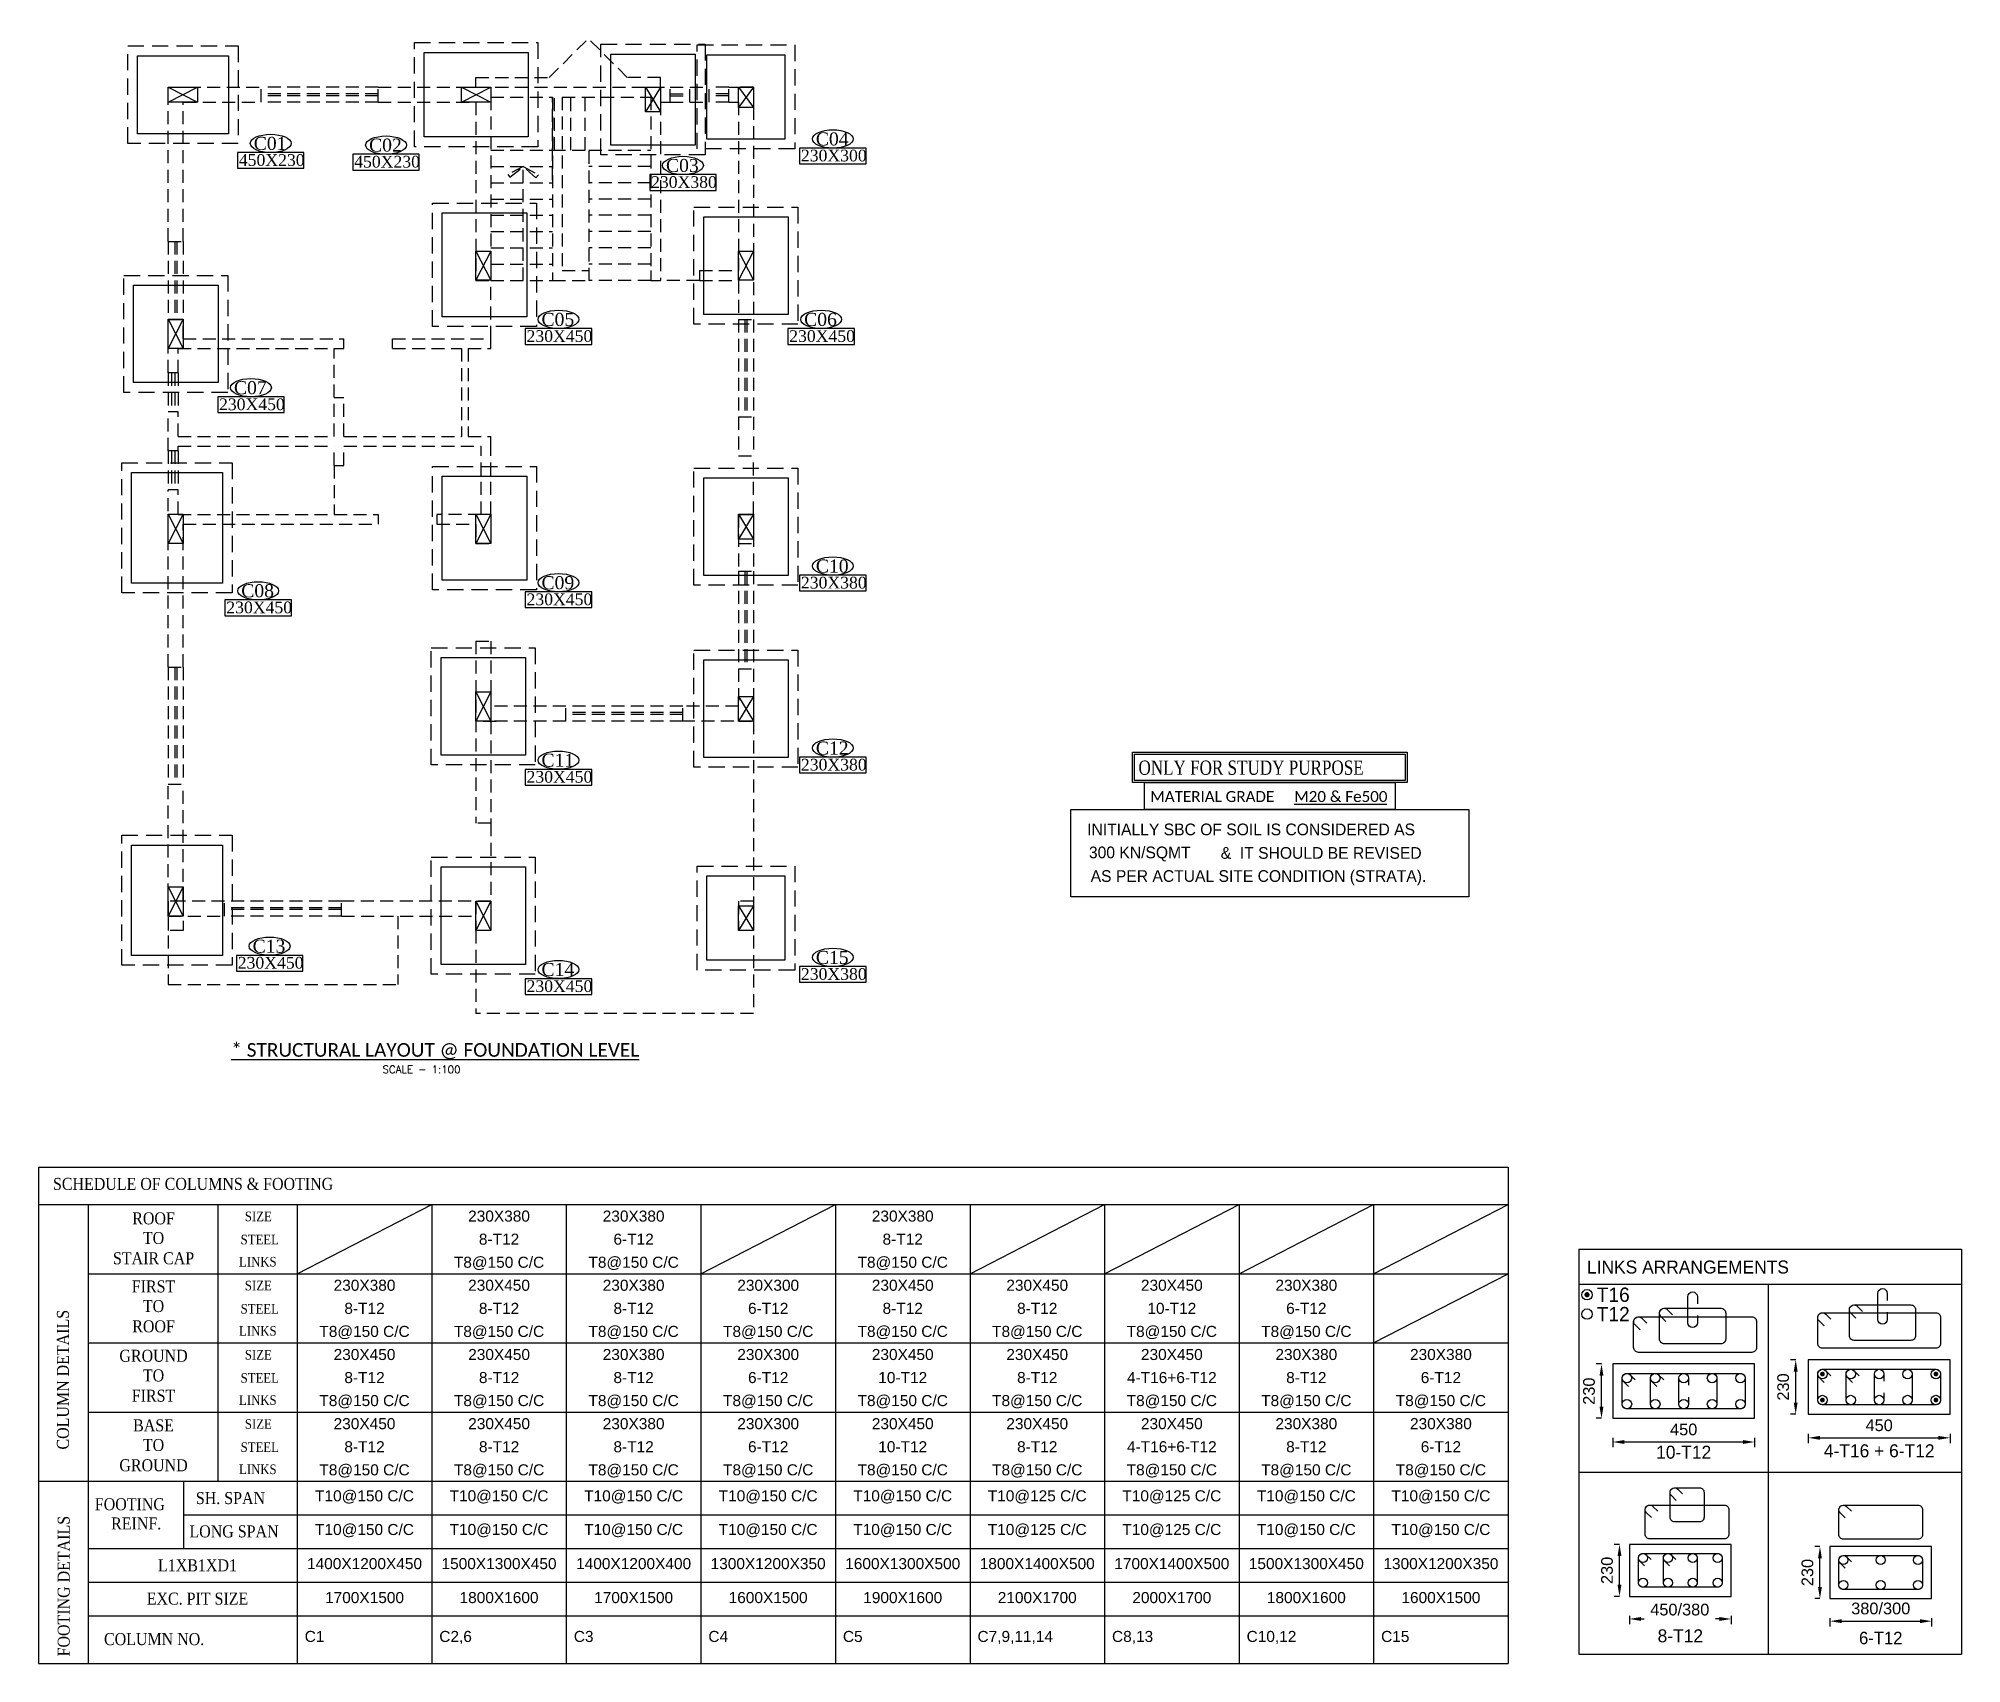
# Model space of a CAD drawing. Extents: x 2161.8 to 2191.4, y 1313 to 1338.
import ezdxf
from ezdxf.enums import TextEntityAlignment as Align

# ---------------------------------------------------------------- set-up
doc = ezdxf.new("R2010")
doc.units = 0
doc.linetypes.add('DASHED2', pattern=[0.375, 0.25, -0.125])
doc.linetypes.add('HIDDEN', pattern=[0.375, 0.25, -0.125])
doc.layers.get('DEFPOINTS').update_dxf_attribs({"linetype": 'CONTINUOUS'})
for name, color, linetype in [('ARCH__BM_', 253, 'HIDDEN'), ('BAHUBALI_TITLE__BM_', 4, 'CONTINUOUS'), ('BORDER', 40, 'CONTINUOUS'), ('BORDER__BM_', 40, 'CONTINUOUS'), ('COLUMN__BM_', 50, 'CONTINUOUS'), ('COLUMN_SIZE_TEXT__BM_', 7, 'CONTINUOUS'), ('COLUMN_SIZE_TEXT_BOX__BM_', 253, 'CONTINUOUS'), ('COLUMN_TEXT__BM_', 7, 'CONTINUOUS'), ('COLUMN_TEXT_BOX__BM_', 253, 'CONTINUOUS'), ('DIMENSIONS__BM_', 251, 'CONTINUOUS'), ('FOOTING__BM_', 3, 'CONTINUOUS'), ('LINKS-STIRRUPS-DISTR__BM_', 253, 'CONTINUOUS'), ('MAIN_STEEL__BM_', 142, 'CONTINUOUS'), ('PCC__BM_', 251, 'CONTINUOUS'), ('SCHEDULE_TEXT__BM_', 7, 'CONTINUOUS'), ('SECTION_BORDER__BM_', 8, 'CONTINUOUS'), ('SLAB_TEXT__BM_', 7, 'CONTINUOUS'), ('TEXT1__BM_', 1, 'CONTINUOUS'), ('TEXT__BM_', 7, 'CONTINUOUS'), ('TEXT_SCH', 7, 'CONTINUOUS'), ('TITLE_TEXT__BM_', 7, 'CONTINUOUS')]:
    doc.layers.add(name, color=color, linetype=linetype)
doc.styles.add('AA', font='arial.ttf')
doc.styles.add('AR', font='arial.ttf')
doc.styles.add('BAHUBALI', font='CALIST.TTF', dxfattribs={"height": 0.22})
doc.styles.add('CALIBRI', font='calibri.ttf')
doc.styles.add('GA', font='GARA.TTF')
doc.styles.add('NAME', font='times.ttf')
doc.styles.add('RRR', font='romans.shx', dxfattribs={"height": 0.18})
doc.dimstyles.new('_BM__FOR_MM', dxfattribs={"dimtxt": 0.18, "dimasz": 0.18, "dimexe": 0.08, "dimexo": 0.3, "dimgap": 0.1, "dimtad": 1, "dimdec": 0, "dimlfac": 1000, "dimzin": 0, "dimtxsty": 'AR', "dimcen": 0.09, "dimclrd": 256, "dimclre": 256, "dimclrt": 4, "dimazin": 3, "dimtfac": 1, "dimtdec": 0, "dimtmove": 0, "dimatfit": 3, "dimtolj": 1, "dimtzin": 0})

msp = doc.modelspace()

# ---------------------------------------------------------------- texts
at = {"layer": 'COLUMN_SIZE_TEXT__BM_', "style": 'NAME'}
for s, p in [('450X230', (2164.875, 1336.03, 0)), ('450X230', (2166.649, 1336.004, 0)), ('230X300', (2173.52, 1336.099, 0)), ('230X380', (2171.215, 1335.691, 0)), ('230X450', (2169.3, 1333.322, 0)), ('230X450', (2173.34, 1333.322, 0)), ('230X450', (2164.57, 1332.272, 0)), ('230X380', (2173.52, 1329.529, 0)), ('230X450', (2164.682, 1329.148, 0)), ('230X450', (2169.3, 1329.272, 0)), ('230X380', (2173.52, 1326.729, 0)), ('230X450', (2169.3, 1326.542, 0)), ('230X450', (2164.858, 1323.682, 0)), ('230X380', (2173.52, 1323.509, 0)), ('230X450', (2169.3, 1323.322, 0))]:
    msp.add_text(s, height=0.18, dxfattribs=at).set_placement(p)
at = {"layer": 'COLUMN_TEXT__BM_', "style": 'NAME'}
for s, p in [('C01', (2165.104, 1336.276, 0)), ('C02', (2166.878, 1336.249, 0)), ('C04', (2173.75, 1336.344, 0)), ('C03', (2171.445, 1335.936, 0)), ('C05', (2169.53, 1333.568, 0)), ('C06', (2173.57, 1333.568, 0)), ('C07', (2164.8, 1332.518, 0)), ('C10', (2173.75, 1329.774, 0)), ('C08', (2164.912, 1329.394, 0)), ('C09', (2169.53, 1329.518, 0)), ('C11', (2169.53, 1326.788, 0)), ('C12', (2173.75, 1326.974, 0)), ('C13', (2165.087, 1323.927, 0)), ('C15', (2173.75, 1323.754, 0)), ('C14', (2169.53, 1323.568, 0))]:
    msp.add_text(s, height=0.2, dxfattribs=at).set_placement(p)
at = {"layer": 'TEXT1__BM_', "style": 'GA', "width": 0.9}
msp.add_text('ONLY FOR STUDY PURPOSE', height=0.21952, dxfattribs=at).set_placement((2178.712, 1326.663))
at = {"layer": 'TEXT__BM_', "style": 'BAHUBALI'}
for s, p in [('INITIALLY SBC OF SOIL IS CONSIDERED AS ', (2177.923, 1325.733)), (' &  IT SHOULD BE REVISED ', (2179.911, 1325.371)), (' AS PER ACTUAL SITE CONDITION (STRATA).', (2177.91, 1325.016))]:
    msp.add_text(s, height=0.18, dxfattribs=at).set_placement(p)
at = {"layer": 'TEXT__BM_', "color": 1, "style": 'BAHUBALI'}
msp.add_text('300 KN/SQMT', height=0.18, dxfattribs=at).set_placement((2177.95, 1325.379))
at = {"layer": 'TEXT_SCH', "ltscale": 0.5, "style": 'GA'}
for s, height, p in [('SCHEDULE OF COLUMNS & FOOTING', 0.18478, (2162.016, 1320.278)), ('FOOTING', 0.1848, (2162.66, 1315.351)), ('SH. SPAN', 0.1848, (2164.214, 1315.445)), ('REINF.', 0.1848, (2162.911, 1315.055)), ('LONG SPAN', 0.1848, (2164.115, 1314.933)), ('COLUMN NO.', 0.1848, (2162.801, 1313.276))]:
    msp.add_text(s, height=height, dxfattribs=at).set_placement(p)
for s, p in [('ROOF', (2163.563, 1319.748)), ('TO', (2163.563, 1319.446)), ('STAIR CAP', (2163.563, 1319.134)), ('FIRST', (2163.563, 1318.701)), ('TO', (2163.563, 1318.399)), ('ROOF', (2163.563, 1318.087)), ('GROUND', (2163.563, 1317.634)), ('TO', (2163.563, 1317.332)), ('FIRST', (2163.563, 1317.02)), ('BASE', (2163.563, 1316.564)), ('TO', (2163.563, 1316.262)), ('GROUND', (2163.563, 1315.95))]:
    msp.add_text(s, height=0.1848, dxfattribs=at).set_placement(p, align=Align.CENTER)
for s, height, p in [('SIZE', 0.1478, (2165.175, 1319.752)), ('STEEL', 0.1478, (2165.197, 1319.396)), ('LINKS', 0.1478, (2165.167, 1319.055)), ('SIZE', 0.1478, (2165.175, 1318.688)), ('STEEL', 0.1478, (2165.197, 1318.331)), ('LINKS', 0.1478, (2165.167, 1317.991)), ('SIZE', 0.1478, (2165.175, 1317.624)), ('STEEL', 0.1478, (2165.197, 1317.267)), ('LINKS', 0.1478, (2165.167, 1316.927)), ('SIZE', 0.1478, (2165.175, 1316.559)), ('STEEL', 0.1478, (2165.197, 1316.203)), ('LINKS', 0.1478, (2165.167, 1315.862)), ('L1XB1XD1', 0.1848, (2164.239, 1314.355)), ('EXC. PIT SIZE', 0.18478, (2164.239, 1313.843))]:
    msp.add_text(s, height=height, dxfattribs=at).set_placement(p, align=Align.BOTTOM_CENTER)
at = {"layer": 'TEXT_SCH', "style": 'AA'}
for s, p in [('230X380', (2168.877, 1319.875)), ('230X380', (2170.947, 1319.875)), ('230X380', (2175.086, 1319.875)), ('8-T12', (2168.877, 1319.52)), ('6-T12', (2170.947, 1319.52)), ('8-T12', (2175.086, 1319.52)), ('T8@150 C/C', (2168.877, 1319.165)), ('T8@150 C/C', (2170.947, 1319.165)), ('T8@150 C/C', (2175.086, 1319.165)), ('230X380', (2166.808, 1318.811)), ('230X450', (2168.877, 1318.811)), ('230X380', (2170.947, 1318.811)), ('230X300', (2173.017, 1318.811)), ('230X450', (2175.086, 1318.811)), ('230X450', (2177.155, 1318.811)), ('230X450', (2179.225, 1318.811)), ('230X380', (2181.294, 1318.811)), ('8-T12', (2166.808, 1318.456)), ('8-T12', (2168.877, 1318.456)), ('8-T12', (2170.947, 1318.456)), ('6-T12', (2173.017, 1318.456)), ('8-T12', (2175.086, 1318.456)), ('8-T12', (2177.155, 1318.456)), ('10-T12', (2179.225, 1318.456)), ('6-T12', (2181.294, 1318.456)), ('T8@150 C/C', (2166.808, 1318.101)), ('T8@150 C/C', (2168.877, 1318.101)), ('T8@150 C/C', (2170.947, 1318.101)), ('T8@150 C/C', (2173.017, 1318.101)), ('T8@150 C/C', (2175.086, 1318.101)), ('T8@150 C/C', (2177.155, 1318.101)), ('T8@150 C/C', (2179.225, 1318.101)), ('T8@150 C/C', (2181.294, 1318.101)), ('230X450', (2166.808, 1317.746)), ('230X450', (2168.878, 1317.746)), ('230X380', (2170.947, 1317.746)), ('230X300', (2173.017, 1317.746)), ('230X450', (2175.086, 1317.746)), ('230X450', (2177.155, 1317.746)), ('230X450', (2179.225, 1317.746)), ('230X380', (2181.294, 1317.746)), ('230X380', (2183.364, 1317.746)), ('8-T12', (2166.808, 1317.391)), ('8-T12', (2168.878, 1317.391)), ('8-T12', (2170.947, 1317.391)), ('6-T12', (2173.017, 1317.391)), ('10-T12', (2175.086, 1317.391)), ('8-T12', (2177.155, 1317.391)), ('4-T16+6-T12', (2179.225, 1317.391)), ('8-T12', (2181.294, 1317.391)), ('6-T12', (2183.364, 1317.391)), ('T8@150 C/C', (2166.808, 1317.037)), ('T8@150 C/C', (2168.878, 1317.037)), ('T8@150 C/C', (2170.947, 1317.037)), ('T8@150 C/C', (2173.017, 1317.037)), ('T8@150 C/C', (2175.086, 1317.037)), ('T8@150 C/C', (2177.155, 1317.037)), ('T8@150 C/C', (2179.225, 1317.037)), ('T8@150 C/C', (2181.294, 1317.037)), ('T8@150 C/C', (2183.364, 1317.037)), ('230X450', (2166.808, 1316.682)), ('230X450', (2168.878, 1316.682)), ('230X380', (2170.947, 1316.682)), ('230X300', (2173.017, 1316.682)), ('230X450', (2175.086, 1316.682)), ('230X450', (2177.155, 1316.682)), ('230X450', (2179.225, 1316.682)), ('230X380', (2181.294, 1316.682)), ('230X380', (2183.364, 1316.682)), ('8-T12', (2166.808, 1316.327)), ('8-T12', (2168.878, 1316.327)), ('8-T12', (2170.947, 1316.327)), ('6-T12', (2173.017, 1316.327)), ('10-T12', (2175.086, 1316.327)), ('8-T12', (2177.155, 1316.327)), ('4-T16+6-T12', (2179.225, 1316.327)), ('8-T12', (2181.294, 1316.327)), ('6-T12', (2183.364, 1316.327)), ('T8@150 C/C', (2166.808, 1315.972)), ('T8@150 C/C', (2168.878, 1315.972)), ('T8@150 C/C', (2170.947, 1315.972)), ('T8@150 C/C', (2173.017, 1315.972)), ('T8@150 C/C', (2175.086, 1315.972)), ('T8@150 C/C', (2177.155, 1315.972)), ('T8@150 C/C', (2179.225, 1315.972)), ('T8@150 C/C', (2181.294, 1315.972)), ('T8@150 C/C', (2183.364, 1315.972))]:
    msp.add_text(s, height=0.17, dxfattribs=at).set_placement(p, align=Align.MIDDLE_CENTER)
at = {"layer": 'TEXT_SCH', "ltscale": 0.5, "style": 'GA'}
for s, p in [('COLUMN DETAILS', (2162.261, 1316.284)), ('FOOTING DETAILS', (2162.273, 1313.102))]:
    msp.add_text(s, height=0.18478, rotation=90, dxfattribs=at).set_placement(p)
at = {"layer": 'TEXT_SCH', "style": 'AA'}
for s, p in [('T10@150 C/C', (2166.808, 1315.436)), ('T10@150 C/C', (2168.877, 1315.436)), ('T10@150 C/C', (2170.947, 1315.436)), ('T10@150 C/C', (2173.016, 1315.436)), ('T10@150 C/C', (2175.086, 1315.436)), ('T10@125 C/C', (2177.155, 1315.436)), ('T10@125 C/C', (2179.225, 1315.436)), ('T10@150 C/C', (2181.294, 1315.436)), ('T10@150 C/C', (2183.364, 1315.436)), ('T10@150 C/C', (2166.808, 1314.918)), ('T10@150 C/C', (2168.877, 1314.918)), ('T10@150 C/C', (2170.947, 1314.918)), ('T10@150 C/C', (2173.016, 1314.918)), ('T10@150 C/C', (2175.086, 1314.918)), ('T10@125 C/C', (2177.155, 1314.918)), ('T10@125 C/C', (2179.225, 1314.918)), ('T10@150 C/C', (2181.294, 1314.918)), ('T10@150 C/C', (2183.364, 1314.918)), ('1400X1200X450', (2166.808, 1314.393)), ('1500X1300X450', (2168.877, 1314.393)), ('1400X1200X400', (2170.947, 1314.393)), ('1300X1200X350', (2173.016, 1314.393)), ('1600X1300X500', (2175.086, 1314.393)), ('1800X1400X500', (2177.155, 1314.393)), ('1700X1400X500', (2179.225, 1314.393)), ('1500X1300X450', (2181.294, 1314.393)), ('1300X1200X350', (2183.364, 1314.393)), ('1700X1500', (2166.808, 1313.871)), ('1800X1600', (2168.877, 1313.871)), ('1700X1500', (2170.947, 1313.871)), ('1600X1500', (2173.016, 1313.871)), ('1900X1600', (2175.086, 1313.871)), ('2100X1700', (2177.155, 1313.871)), ('2000X1700', (2179.225, 1313.871)), ('1800X1600', (2181.294, 1313.871)), ('1600X1500', (2183.364, 1313.871))]:
    msp.add_text(s, height=0.17, dxfattribs=at).set_placement(p, align=Align.BOTTOM_CENTER)
for s, p in [('C1', (2165.888, 1313.324)), ('C2,6', (2167.958, 1313.324)), ('C3', (2170.027, 1313.324)), ('C4', (2172.097, 1313.324)), ('C5', (2174.166, 1313.324)), ('C7,9,11,14', (2176.236, 1313.324)), ('C8,13', (2178.305, 1313.324)), ('C10,12', (2180.375, 1313.324)), ('C15', (2182.444, 1313.324))]:
    msp.add_text(s, height=0.17, dxfattribs=at).set_placement(p)
at = {"layer": 'TITLE_TEXT__BM_'}
for s, height, style, p in [('%%U* STRUCTURAL LAYOUT @ FOUNDATION LEVEL', 0.21, 'CALIBRI', (2164.759, 1322.326)), ('SCALE - 1:100', 0.1152, 'RRR', (2167.085, 1322.074))]:
    msp.add_text(s, height=height, dxfattribs=dict(at, style=style)).set_placement(p)

# ---------------------------------------------------------------- blocks, each defined once
blk = doc.blocks.new('AGSF')
at = {"layer": 'ARCH__BM_', "ltscale": 0.8}
for p, q in [((-1528.848, -1247.556), (-1528.248, -1246.956)), ((-1527.648, -1247.556), (-1528.248, -1246.956)), ((-1529.978, -1247.706), (-1529.978, -1247.556)), ((-1529.978, -1247.556), (-1528.848, -1247.556)), ((-1527.138, -1247.556), (-1527.648, -1247.556)), ((-1527.138, -1247.706), (-1527.138, -1247.556)), ((-1534.708, -1250.076), (-1534.708, -1247.706)), ((-1534.708, -1247.706), (-1533.278, -1247.706)), ((-1533.278, -1247.936), (-1533.278, -1247.706)), ((-1531.478, -1247.706), (-1533.278, -1247.706)), ((-1531.478, -1247.806), (-1533.278, -1247.806)), ((-1531.478, -1247.836), (-1533.278, -1247.836)), ((-1531.478, -1247.706), (-1526.988, -1247.706)), ((-1531.478, -1247.936), (-1531.478, -1247.706)), ((-1529.748, -1247.856), (-1528.798, -1247.856)), ((-1529.748, -1247.856), (-1529.748, -1250.676)), ((-1528.798, -1247.856), (-1528.798, -1250.676)), ((-1528.798, -1249.136), (-1528.798, -1247.856)), ((-1528.798, -1247.856), (-1528.798, -1250.676)), ((-1528.798, -1249.136), (-1528.798, -1247.856)), ((-1528.768, -1248.676), (-1528.768, -1247.856)), ((-1528.648, -1247.856), (-1527.288, -1247.856)), ((-1528.648, -1247.856), (-1528.648, -1250.526)), ((-1528.648, -1247.856), (-1528.648, -1250.526)), ((-1528.518, -1248.676), (-1528.518, -1247.856)), ((-1528.298, -1248.676), (-1528.298, -1247.856)), ((-1527.288, -1247.856), (-1527.288, -1250.676)), ((-1526.988, -1247.936), (-1526.988, -1247.706)), ((-1526.988, -1247.706), (-1526.688, -1247.706)), ((-1526.988, -1247.806), (-1526.688, -1247.806)), ((-1526.988, -1247.836), (-1526.688, -1247.836)), ((-1526.688, -1247.706), (-1526.388, -1247.706)), ((-1526.688, -1247.936), (-1526.688, -1247.706)), ((-1526.388, -1247.936), (-1526.388, -1247.706)), ((-1526.088, -1247.706), (-1526.388, -1247.706)), ((-1526.088, -1247.806), (-1526.388, -1247.806)), ((-1526.088, -1247.836), (-1526.388, -1247.836)), ((-1526.088, -1247.706), (-1525.708, -1247.706)), ((-1526.088, -1247.936), (-1526.088, -1247.706)), ((-1525.708, -1247.706), (-1525.938, -1247.706)), ((-1525.708, -1247.706), (-1525.708, -1251.276)), ((-1534.478, -1250.076), (-1534.478, -1247.936)), ((-1534.478, -1247.936), (-1533.278, -1247.936)), ((-1531.478, -1247.936), (-1533.278, -1247.936)), ((-1531.478, -1247.936), (-1529.978, -1247.936)), ((-1529.978, -1247.936), (-1529.978, -1250.676)), ((-1527.138, -1247.936), (-1526.988, -1247.936)), ((-1527.138, -1247.936), (-1527.138, -1250.676)), ((-1526.988, -1247.936), (-1526.688, -1247.936)), ((-1526.688, -1247.936), (-1526.388, -1247.936)), ((-1526.088, -1247.936), (-1526.388, -1247.936)), ((-1526.088, -1247.936), (-1525.938, -1247.936)), ((-1525.938, -1247.936), (-1525.938, -1250.526)), ((-1529.748, -1248.676), (-1528.798, -1248.676)), ((-1528.798, -1248.676), (-1528.238, -1248.676)), ((-1528.238, -1248.676), (-1527.288, -1248.676)), ((-1528.238, -1248.686), (-1528.238, -1250.526)), ((-1529.748, -1248.926), (-1528.798, -1248.926)), ((-1529.248, -1248.926), (-1529.484, -1249.049)), ((-1529.248, -1248.926), (-1529.484, -1249.049)), ((-1529.484, -1249.049), (-1529.453, -1249.091)), ((-1529.453, -1249.091), (-1529.248, -1248.926)), ((-1529.453, -1249.091), (-1529.248, -1248.926)), ((-1529.248, -1250.676), (-1529.248, -1248.926)), ((-1529.248, -1248.926), (-1529.013, -1249.055)), ((-1529.053, -1249.099), (-1529.248, -1248.926)), ((-1529.248, -1250.676), (-1529.248, -1248.926)), ((-1529.248, -1248.926), (-1529.013, -1249.055)), ((-1529.053, -1249.099), (-1529.248, -1248.926)), ((-1529.013, -1249.055), (-1529.053, -1249.099)), ((-1529.013, -1249.055), (-1529.053, -1249.099)), ((-1527.288, -1248.926), (-1528.238, -1248.926)), ((-1529.748, -1249.176), (-1528.798, -1249.176)), ((-1527.288, -1249.176), (-1528.238, -1249.176)), ((-1529.748, -1249.426), (-1528.798, -1249.426)), ((-1529.748, -1249.676), (-1528.798, -1249.676)), ((-1527.288, -1249.426), (-1528.238, -1249.426)), ((-1527.288, -1249.676), (-1528.238, -1249.676)), ((-1529.748, -1249.926), (-1528.798, -1249.926)), ((-1527.288, -1249.926), (-1528.238, -1249.926)), ((-1534.708, -1250.076), (-1534.478, -1250.076)), ((-1534.708, -1250.076), (-1534.478, -1250.076)), ((-1534.708, -1250.076), (-1534.708, -1251.276)), ((-1534.608, -1250.076), (-1534.608, -1251.276)), ((-1534.578, -1250.076), (-1534.578, -1251.276)), ((-1534.478, -1250.076), (-1534.478, -1251.276)), ((-1529.748, -1250.176), (-1528.798, -1250.176)), ((-1527.288, -1250.176), (-1528.238, -1250.176)), ((-1529.748, -1250.426), (-1528.798, -1250.426)), ((-1528.648, -1250.526), (-1528.238, -1250.526)), ((-1528.648, -1250.526), (-1528.238, -1250.526)), ((-1527.288, -1250.426), (-1528.238, -1250.426)), ((-1528.238, -1250.526), (-1528.238, -1250.676)), ((-1528.238, -1250.526), (-1528.238, -1250.676)), ((-1527.288, -1250.526), (-1527.288, -1250.676)), ((-1526.538, -1250.526), (-1525.938, -1250.526)), ((-1526.538, -1250.526), (-1526.538, -1250.676)), ((-1529.978, -1250.676), (-1529.748, -1250.676)), ((-1529.748, -1251.576), (-1529.748, -1250.676)), ((-1529.748, -1250.676), (-1528.798, -1250.676)), ((-1528.798, -1250.676), (-1528.238, -1250.676)), ((-1528.798, -1250.676), (-1528.238, -1250.676)), ((-1527.288, -1250.676), (-1528.238, -1250.676)), ((-1527.288, -1250.676), (-1527.138, -1250.676)), ((-1526.538, -1250.676), (-1527.138, -1250.676)), ((-1526.538, -1250.676), (-1525.938, -1250.676)), ((-1525.938, -1250.676), (-1525.938, -1251.276)), ((-1534.708, -1252.101), (-1534.708, -1251.276)), ((-1534.708, -1251.276), (-1534.478, -1251.276)), ((-1534.478, -1251.276), (-1534.708, -1251.276)), ((-1534.478, -1251.576), (-1534.478, -1251.276)), ((-1525.938, -1251.276), (-1525.708, -1251.276)), ((-1525.938, -1251.276), (-1525.938, -1252.776)), ((-1525.838, -1251.276), (-1525.838, -1252.776)), ((-1525.808, -1251.276), (-1525.808, -1252.776)), ((-1525.708, -1251.276), (-1525.708, -1252.776)), ((-1534.558, -1252.101), (-1534.558, -1251.726)), ((-1534.558, -1251.726), (-1532.008, -1251.726)), ((-1534.478, -1251.576), (-1532.008, -1251.576)), ((-1532.158, -1252.476), (-1532.158, -1251.726)), ((-1532.008, -1251.726), (-1532.008, -1251.576)), ((-1531.258, -1251.726), (-1531.258, -1251.576)), ((-1531.258, -1251.576), (-1529.748, -1251.576)), ((-1531.258, -1251.726), (-1530.198, -1251.726)), ((-1530.198, -1251.726), (-1530.198, -1253.076)), ((-1530.098, -1251.726), (-1529.748, -1251.726)), ((-1530.098, -1251.726), (-1530.098, -1253.076)), ((-1529.748, -1251.726), (-1529.748, -1251.576)), ((-1534.558, -1252.101), (-1534.708, -1252.101)), ((-1534.708, -1252.101), (-1534.708, -1252.701)), ((-1534.658, -1252.101), (-1534.658, -1252.701)), ((-1534.608, -1252.101), (-1534.608, -1252.701)), ((-1534.558, -1252.101), (-1534.558, -1252.701)), ((-1532.158, -1253.076), (-1532.158, -1252.476)), ((-1532.158, -1252.476), (-1532.008, -1252.476)), ((-1532.008, -1253.076), (-1532.008, -1252.476)), ((-1534.708, -1253.301), (-1534.708, -1252.701)), ((-1534.558, -1252.701), (-1534.708, -1252.701)), ((-1534.558, -1253.076), (-1534.558, -1252.701)), ((-1525.938, -1252.776), (-1525.938, -1253.376)), ((-1525.938, -1252.776), (-1525.708, -1252.776)), ((-1525.708, -1252.776), (-1525.708, -1253.376)), ((-1534.558, -1253.076), (-1532.158, -1253.076)), ((-1534.558, -1253.301), (-1534.558, -1253.226)), ((-1534.558, -1253.226), (-1532.158, -1253.226)), ((-1532.158, -1253.526), (-1532.158, -1253.226)), ((-1532.008, -1253.076), (-1530.198, -1253.076)), ((-1532.008, -1253.526), (-1532.008, -1253.226)), ((-1532.008, -1253.226), (-1529.898, -1253.226)), ((-1530.098, -1253.076), (-1529.748, -1253.076)), ((-1529.898, -1254.276), (-1529.898, -1253.226)), ((-1529.748, -1253.226), (-1529.748, -1253.076)), ((-1529.748, -1254.276), (-1529.748, -1253.226)), ((-1534.558, -1253.301), (-1534.708, -1253.301)), ((-1534.708, -1253.301), (-1534.708, -1253.901)), ((-1534.658, -1253.301), (-1534.658, -1253.901)), ((-1534.608, -1253.301), (-1534.608, -1253.901)), ((-1534.558, -1253.301), (-1534.558, -1253.901)), ((-1532.158, -1253.526), (-1532.008, -1253.526)), ((-1532.158, -1253.526), (-1532.158, -1254.276)), ((-1532.008, -1253.526), (-1532.008, -1253.376)), ((-1525.938, -1253.376), (-1525.708, -1253.376)), ((-1525.708, -1254.276), (-1525.708, -1253.376)), ((-1534.708, -1256.626), (-1534.708, -1253.901)), ((-1534.558, -1253.901), (-1534.708, -1253.901)), ((-1534.558, -1254.276), (-1534.558, -1253.901)), ((-1534.478, -1254.276), (-1534.708, -1254.276)), ((-1534.558, -1254.276), (-1531.478, -1254.276)), ((-1534.478, -1256.626), (-1534.478, -1254.426)), ((-1534.478, -1254.426), (-1531.478, -1254.426)), ((-1531.478, -1254.276), (-1531.478, -1254.426)), ((-1529.898, -1254.276), (-1530.578, -1254.276)), ((-1530.578, -1254.276), (-1530.578, -1254.426)), ((-1530.578, -1254.426), (-1529.978, -1254.426)), ((-1529.748, -1254.276), (-1529.978, -1254.276)), ((-1529.978, -1254.426), (-1529.978, -1254.726)), ((-1529.748, -1254.276), (-1529.748, -1254.726)), ((-1525.938, -1254.276), (-1525.938, -1255.151)), ((-1525.938, -1254.276), (-1525.708, -1254.276)), ((-1525.708, -1254.276), (-1525.708, -1255.151)), ((-1529.978, -1254.726), (-1529.748, -1254.726)), ((-1525.938, -1254.726), (-1525.708, -1254.726)), ((-1525.938, -1255.151), (-1525.708, -1255.151)), ((-1525.938, -1255.151), (-1525.938, -1256.651)), ((-1525.838, -1255.151), (-1525.838, -1256.651)), ((-1525.808, -1255.151), (-1525.808, -1256.651)), ((-1525.708, -1255.151), (-1525.708, -1256.651)), ((-1529.978, -1256.226), (-1529.748, -1256.226)), ((-1529.978, -1256.226), (-1529.978, -1259.026)), ((-1529.748, -1256.226), (-1529.748, -1257.226)), ((-1534.708, -1256.626), (-1534.478, -1256.626)), ((-1534.708, -1256.626), (-1534.708, -1258.426)), ((-1534.608, -1256.626), (-1534.608, -1258.426)), ((-1534.578, -1256.626), (-1534.578, -1258.426)), ((-1534.478, -1256.626), (-1534.478, -1258.426)), ((-1525.938, -1256.651), (-1525.938, -1257.226)), ((-1525.938, -1256.651), (-1525.708, -1256.651)), ((-1525.708, -1256.651), (-1525.708, -1257.456)), ((-1528.593, -1257.226), (-1529.748, -1257.226)), ((-1528.593, -1257.456), (-1528.593, -1257.226)), ((-1526.793, -1257.226), (-1528.593, -1257.226)), ((-1526.793, -1257.326), (-1528.593, -1257.326)), ((-1526.793, -1257.356), (-1528.593, -1257.356)), ((-1525.938, -1257.226), (-1526.793, -1257.226)), ((-1526.793, -1257.456), (-1526.793, -1257.226)), ((-1529.863, -1257.456), (-1529.633, -1257.456)), ((-1528.593, -1257.456), (-1529.748, -1257.456)), ((-1529.748, -1257.456), (-1529.748, -1259.026)), ((-1526.793, -1257.456), (-1528.593, -1257.456)), ((-1525.708, -1257.456), (-1526.793, -1257.456)), ((-1525.938, -1257.456), (-1525.708, -1257.456)), ((-1525.708, -1257.456), (-1525.708, -1261.956)), ((-1534.708, -1260.456), (-1534.708, -1258.426)), ((-1534.708, -1258.426), (-1534.478, -1258.426)), ((-1534.478, -1260.226), (-1534.478, -1258.426)), ((-1529.748, -1259.026), (-1529.978, -1259.026)), ((-1529.748, -1259.026), (-1529.748, -1260.226)), ((-1534.478, -1260.226), (-1534.708, -1260.226)), ((-1534.708, -1260.226), (-1534.708, -1260.676)), ((-1533.843, -1260.226), (-1534.478, -1260.226)), ((-1534.478, -1260.226), (-1534.478, -1260.676)), ((-1533.843, -1260.456), (-1533.843, -1260.226)), ((-1532.043, -1260.226), (-1533.843, -1260.226)), ((-1532.043, -1260.326), (-1533.843, -1260.326)), ((-1529.748, -1260.226), (-1532.043, -1260.226)), ((-1532.043, -1260.456), (-1532.043, -1260.226)), ((-1529.748, -1260.226), (-1529.978, -1260.226)), ((-1529.978, -1260.226), (-1529.978, -1260.676)), ((-1529.748, -1260.226), (-1529.748, -1260.676)), ((-1529.748, -1260.226), (-1529.748, -1260.676)), ((-1525.708, -1260.226), (-1525.938, -1260.226)), ((-1525.938, -1260.226), (-1525.938, -1260.676)), ((-1525.708, -1260.226), (-1525.708, -1260.676)), ((-1534.708, -1260.456), (-1533.843, -1260.456)), ((-1534.708, -1260.456), (-1534.708, -1261.506)), ((-1532.043, -1260.356), (-1533.843, -1260.356)), ((-1532.043, -1260.456), (-1533.843, -1260.456)), ((-1532.043, -1260.456), (-1529.978, -1260.456)), ((-1531.178, -1260.456), (-1531.178, -1261.506)), ((-1529.978, -1260.676), (-1529.978, -1260.456)), ((-1534.478, -1260.676), (-1534.708, -1260.676)), ((-1529.748, -1260.676), (-1529.978, -1260.676)), ((-1529.978, -1260.676), (-1529.978, -1261.956)), ((-1529.748, -1260.676), (-1529.978, -1260.676)), ((-1525.708, -1260.676), (-1525.938, -1260.676)), ((-1534.708, -1261.506), (-1531.178, -1261.506)), ((-1525.708, -1261.956), (-1529.978, -1261.956))]:
    blk.add_line(p, q, dxfattribs=at)
blk = doc.blocks.new('R')
at = {"layer": 'BORDER__BM_'}
for points in [[(871.132, 254.446), (878.673, 254.446), (878.673, 253.606), (871.132, 253.606)], [(871.188, 254.39), (878.617, 254.39), (878.617, 253.662), (871.188, 253.662)]]:
    blk.add_lwpolyline(points, close=True, dxfattribs=at)
blk = doc.blocks.new('FHGH')
at = {"layer": 'BAHUBALI_TITLE__BM_'}
blk.add_line((875.277, 253.274), (876.703, 253.274), dxfattribs=at)
at = {"layer": 'BORDER__BM_'}
blk.add_lwpolyline([(872.975, 253.606), (876.83, 253.606), (876.83, 253.19), (872.975, 253.19)], close=True, dxfattribs=at)
at = {"layer": 'SLAB_TEXT__BM_', "style": 'CALIBRI'}
for s, p in [('MATERIAL GRADE  ', (873.063, 253.308)), ('M20 & Fe500', (875.277, 253.308))]:
    blk.add_text(s, height=0.168, dxfattribs=at).set_placement(p)
blk = doc.blocks.new('*D5')
at = {"layer": 'DEFPOINTS', "color": 0}
for p in [(-777.992, -783.757), (-776.427, -783.757), (-776.427, -784.104)]:
    blk.add_point(p, dxfattribs=at)
at = {"layer": 'DIMENSIONS__BM_', "ltscale": 0.8}
for p, q in [((-777.992, -784.057), (-777.992, -784.184)), ((-777.812, -784.104), (-777.765, -784.104)), ((-776.607, -784.104), (-776.671, -784.104)), ((-776.427, -784.057), (-776.427, -784.184))]:
    blk.add_line(p, q, dxfattribs=at)
at = {"layer": 'DIMENSIONS__BM_'}
for points in [[(-777.812, -784.074), (-777.812, -784.134), (-777.992, -784.104)], [(-776.607, -784.134), (-776.607, -784.074), (-776.427, -784.104)]]:
    blk.add_solid(points, dxfattribs=at)
at = {"layer": 'DIMENSIONS__BM_', "color": 4, "insert": (-777.218, -783.961), "char_height": 0.18, "attachment_point": 5, "style": 'AR'}
blk.add_mtext('\\A1;450/380', dxfattribs=at)
blk = doc.blocks.new('*D6')
at = {"layer": 'DEFPOINTS', "color": 0}
for p in [(-778.145, -782.957), (-777.992, -782.957), (-777.992, -783.757)]:
    blk.add_point(p, dxfattribs=at)
at = {"layer": 'DIMENSIONS__BM_', "ltscale": 0.8}
for p, q in [((-778.145, -782.957), (-778.225, -782.957)), ((-778.145, -783.577), (-778.145, -783.137)), ((-778.145, -783.757), (-778.225, -783.757))]:
    blk.add_line(p, q, dxfattribs=at)
at = {"layer": 'DIMENSIONS__BM_'}
for points in [[(-778.115, -783.137), (-778.175, -783.137), (-778.145, -782.957)], [(-778.175, -783.577), (-778.115, -783.577), (-778.145, -783.757)]]:
    blk.add_solid(points, dxfattribs=at)
at = {"layer": 'DIMENSIONS__BM_', "color": 4, "insert": (-778.337, -783.357), "char_height": 0.18, "attachment_point": 5, "rotation": 90, "style": 'AR'}
blk.add_mtext('\\A1;230', dxfattribs=at)
blk = doc.blocks.new('*D7')
at = {"layer": 'DEFPOINTS', "color": 0}
for p in [(-778.249, -781.018), (-776.067, -781.018), (-776.067, -781.382)]:
    blk.add_point(p, dxfattribs=at)
at = {"layer": 'DIMENSIONS__BM_', "ltscale": 0.8}
for p, q in [((-778.249, -781.318), (-778.249, -781.462)), ((-778.069, -781.382), (-776.247, -781.382)), ((-776.067, -781.318), (-776.067, -781.462))]:
    blk.add_line(p, q, dxfattribs=at)
at = {"layer": 'DIMENSIONS__BM_'}
for points in [[(-778.069, -781.352), (-778.069, -781.412), (-778.249, -781.382)], [(-776.247, -781.412), (-776.247, -781.352), (-776.067, -781.382)]]:
    blk.add_solid(points, dxfattribs=at)
at = {"layer": 'DIMENSIONS__BM_', "color": 4, "insert": (-777.158, -781.19), "char_height": 0.18, "attachment_point": 5, "style": 'AR'}
blk.add_mtext('\\A1;450', dxfattribs=at)
blk = doc.blocks.new('*D8')
at = {"layer": 'DEFPOINTS', "color": 0}
for p in [(-778.422, -780.182), (-778.249, -780.182), (-778.249, -781.018)]:
    blk.add_point(p, dxfattribs=at)
at = {"layer": 'DIMENSIONS__BM_', "ltscale": 0.8}
for p, q in [((-778.422, -780.182), (-778.502, -780.182)), ((-778.422, -780.838), (-778.422, -780.362)), ((-778.422, -781.018), (-778.502, -781.018))]:
    blk.add_line(p, q, dxfattribs=at)
at = {"layer": 'DIMENSIONS__BM_'}
for points in [[(-778.392, -780.362), (-778.452, -780.362), (-778.422, -780.182)], [(-778.452, -780.838), (-778.392, -780.838), (-778.422, -781.018)]]:
    blk.add_solid(points, dxfattribs=at)
at = {"layer": 'DIMENSIONS__BM_', "color": 4, "insert": (-778.614, -780.6), "char_height": 0.18, "attachment_point": 5, "rotation": 90, "style": 'AR'}
blk.add_mtext('\\A1;230', dxfattribs=at)
blk = doc.blocks.new('*D9')
at = {"layer": 'DEFPOINTS', "color": 0}
for p in [(-775.242, -780.955), (-773.06, -780.955), (-773.06, -781.318)]:
    blk.add_point(p, dxfattribs=at)
at = {"layer": 'DIMENSIONS__BM_', "ltscale": 0.8}
for p, q in [((-775.242, -781.255), (-775.242, -781.398)), ((-775.062, -781.318), (-773.24, -781.318)), ((-773.06, -781.255), (-773.06, -781.398))]:
    blk.add_line(p, q, dxfattribs=at)
at = {"layer": 'DIMENSIONS__BM_'}
for points in [[(-775.062, -781.288), (-775.062, -781.348), (-775.242, -781.318)], [(-773.24, -781.348), (-773.24, -781.288), (-773.06, -781.318)]]:
    blk.add_solid(points, dxfattribs=at)
at = {"layer": 'DIMENSIONS__BM_', "color": 4, "insert": (-774.151, -781.126), "char_height": 0.18, "attachment_point": 5, "style": 'AR'}
blk.add_mtext('\\A1;450', dxfattribs=at)
blk = doc.blocks.new('*D10')
at = {"layer": 'DEFPOINTS', "color": 0}
for p in [(-775.435, -780.118), (-775.242, -780.118), (-775.242, -780.955)]:
    blk.add_point(p, dxfattribs=at)
at = {"layer": 'DIMENSIONS__BM_', "ltscale": 0.8}
for p, q in [((-775.435, -780.118), (-775.515, -780.118)), ((-775.435, -780.775), (-775.435, -780.298)), ((-775.435, -780.955), (-775.515, -780.955))]:
    blk.add_line(p, q, dxfattribs=at)
at = {"layer": 'DIMENSIONS__BM_'}
for points in [[(-775.405, -780.298), (-775.465, -780.298), (-775.435, -780.118)], [(-775.465, -780.775), (-775.405, -780.775), (-775.435, -780.955)]]:
    blk.add_solid(points, dxfattribs=at)
at = {"layer": 'DIMENSIONS__BM_', "color": 4, "insert": (-775.627, -780.536), "char_height": 0.18, "attachment_point": 5, "rotation": 90, "style": 'AR'}
blk.add_mtext('\\A1;230', dxfattribs=at)
blk = doc.blocks.new('*D11')
at = {"layer": 'DEFPOINTS', "color": 0}
for p in [(-774.909, -783.79), (-773.344, -783.79), (-773.344, -784.138)]:
    blk.add_point(p, dxfattribs=at)
at = {"layer": 'DIMENSIONS__BM_', "ltscale": 0.8}
for p, q in [((-774.909, -784.09), (-774.909, -784.218)), ((-773.344, -784.09), (-773.344, -784.218)), ((-774.729, -784.138), (-773.524, -784.138))]:
    blk.add_line(p, q, dxfattribs=at)
at = {"layer": 'DIMENSIONS__BM_'}
for points in [[(-774.729, -784.108), (-774.729, -784.168), (-774.909, -784.138)], [(-773.524, -784.168), (-773.524, -784.108), (-773.344, -784.138)]]:
    blk.add_solid(points, dxfattribs=at)
at = {"layer": 'DIMENSIONS__BM_', "color": 4, "insert": (-774.127, -783.944), "char_height": 0.18, "attachment_point": 5, "style": 'AR'}
blk.add_mtext('\\A1;380/300', dxfattribs=at)
blk = doc.blocks.new('*D12')
at = {"layer": 'DEFPOINTS', "color": 0}
for p in [(-775.062, -782.99), (-774.909, -782.99), (-774.909, -783.79)]:
    blk.add_point(p, dxfattribs=at)
at = {"layer": 'DIMENSIONS__BM_', "ltscale": 0.8}
for p, q in [((-775.062, -782.99), (-775.142, -782.99)), ((-775.062, -783.61), (-775.062, -783.17)), ((-775.062, -783.79), (-775.142, -783.79))]:
    blk.add_line(p, q, dxfattribs=at)
at = {"layer": 'DIMENSIONS__BM_'}
for points in [[(-775.032, -783.17), (-775.092, -783.17), (-775.062, -782.99)], [(-775.092, -783.61), (-775.032, -783.61), (-775.062, -783.79)]]:
    blk.add_solid(points, dxfattribs=at)
at = {"layer": 'DIMENSIONS__BM_', "color": 4, "insert": (-775.254, -783.39), "char_height": 0.18, "attachment_point": 5, "rotation": 90, "style": 'AR'}
blk.add_mtext('\\A1;230', dxfattribs=at)
blk = doc.blocks.new('ERHJTEK')
at = {"layer": 'COLUMN__BM_'}
for points in [[(-1456.7231, -1228.0374), (-1458.9049, -1228.0374)], [(-1458.9049, -1228.0374), (-1458.9049, -1228.8738)], [(-1456.7231, -1228.8738), (-1456.7231, -1228.0374)], [(-1453.716, -1227.9742), (-1455.8978, -1227.9742)], [(-1455.8978, -1227.9742), (-1455.8978, -1228.8106)], [(-1453.716, -1228.8106), (-1453.716, -1227.9742)], [(-1458.9049, -1228.8738), (-1456.7231, -1228.8738)], [(-1455.8978, -1228.8106), (-1453.716, -1228.8106)], [(-1457.0827, -1230.8125), (-1458.6479, -1230.8125)], [(-1458.6479, -1230.8125), (-1458.6479, -1231.6125)], [(-1457.0827, -1231.6125), (-1457.0827, -1230.8125)], [(-1454.0003, -1230.8456), (-1455.5655, -1230.8456)], [(-1455.5655, -1230.8456), (-1455.5655, -1231.6456)], [(-1454.0003, -1231.6456), (-1454.0003, -1230.8456)], [(-1458.6479, -1231.6125), (-1457.0827, -1231.6125)], [(-1455.5655, -1231.6456), (-1454.0003, -1231.6456)]]:
    blk.add_lwpolyline(points, dxfattribs=at)
at = {"layer": 'LINKS-STIRRUPS-DISTR__BM_'}
for points in [[(-1457.6034, -1227.2937), (-1457.6034, -1227.4028, -1), (-1457.7489, -1227.4028), (-1457.7489, -1227.0028, -1), (-1457.6034, -1227.0028), (-1457.6034, -1227.1119)], [(-1454.6829, -1227.2423), (-1454.6829, -1227.3514, -1), (-1454.8283, -1227.3514), (-1454.8283, -1226.9514, -1), (-1454.6829, -1226.9514), (-1454.6829, -1227.0605)], [(-1458.0868, -1227.3827), (-1458.1639, -1227.3056, -0.668178), (-1458.1125, -1227.1814), (-1457.2398, -1227.1814, -0.4142136), (-1457.1671, -1227.2542), (-1457.1671, -1227.6542, -0.4142136), (-1457.2398, -1227.7269), (-1458.1125, -1227.7269, -0.4142136), (-1458.1853, -1227.6542), (-1458.1853, -1227.2542, -0.6681793), (-1458.0611, -1227.2027), (-1457.984, -1227.2799)], [(-1455.1662, -1227.3312), (-1455.2434, -1227.2541, -0.668178), (-1455.1919, -1227.13), (-1454.3192, -1227.13, -0.4142136), (-1454.2465, -1227.2027), (-1454.2465, -1227.6027, -0.4142136), (-1454.3192, -1227.6754), (-1455.1919, -1227.6754, -0.4142136), (-1455.2647, -1227.6027), (-1455.2647, -1227.2027, -0.6681793), (-1455.1405, -1227.1513), (-1455.0634, -1227.2284)], [(-1458.4849, -1227.5146), (-1458.562, -1227.4375, -0.668178), (-1458.5106, -1227.3133), (-1456.7652, -1227.3133, -0.4142136), (-1456.6924, -1227.386), (-1456.6924, -1227.786, -0.4142136), (-1456.7652, -1227.8588), (-1458.5106, -1227.8588, -0.4142136), (-1458.5833, -1227.786), (-1458.5833, -1227.386, -0.6681793), (-1458.4592, -1227.3346), (-1458.3821, -1227.4118)], [(-1455.6539, -1227.4514), (-1455.7311, -1227.3742, -0.668178), (-1455.6796, -1227.2501), (-1453.9342, -1227.2501, -0.4142136), (-1453.8615, -1227.3228), (-1453.8615, -1227.7228, -0.4142136), (-1453.9342, -1227.7955), (-1455.6796, -1227.7955, -0.4142136), (-1455.7524, -1227.7228), (-1455.7524, -1227.3228, -0.6681793), (-1455.6282, -1227.2714), (-1455.5511, -1227.3485)], [(-1458.661, -1228.3842), (-1458.7382, -1228.307, -0.668178), (-1458.6867, -1228.1829), (-1456.9413, -1228.1829, -0.4142136), (-1456.8686, -1228.2556), (-1456.8686, -1228.6556, -0.4142136), (-1456.9413, -1228.7283), (-1458.6867, -1228.7283, -0.4142136), (-1458.7595, -1228.6556), (-1458.7595, -1228.2556, -0.6681793), (-1458.6353, -1228.2042), (-1458.5582, -1228.2813)], [(-1458.2247, -1228.3842), (-1458.3018, -1228.307, -0.668178), (-1458.2504, -1228.1829), (-1457.3776, -1228.1829, -0.4142136), (-1457.3049, -1228.2556), (-1457.3049, -1228.6556, -0.4142136), (-1457.3776, -1228.7283), (-1458.2504, -1228.7283, -0.4142136), (-1458.3231, -1228.6556), (-1458.3231, -1228.2556, -0.6681793), (-1458.1989, -1228.2042), (-1458.1218, -1228.2813)], [(-1457.7413, -1228.5465), (-1457.7413, -1228.6556, -1), (-1457.8867, -1228.6556), (-1457.8867, -1228.2556, -1), (-1457.7413, -1228.2556), (-1457.7413, -1228.3647)], [(-1455.6539, -1228.3209), (-1455.7311, -1228.2438, -0.668178), (-1455.6796, -1228.1197), (-1453.9342, -1228.1197, -0.4142136), (-1453.8615, -1228.1924), (-1453.8615, -1228.5924, -0.4142136), (-1453.9342, -1228.6651), (-1455.6796, -1228.6651, -0.4142136), (-1455.7524, -1228.5924), (-1455.7524, -1228.1924, -0.6681793), (-1455.6282, -1228.141), (-1455.5511, -1228.2181)], [(-1455.2176, -1228.3209), (-1455.2947, -1228.2438, -0.668178), (-1455.2433, -1228.1197), (-1454.3706, -1228.1197, -0.4142136), (-1454.2978, -1228.1924), (-1454.2978, -1228.5924, -0.4142136), (-1454.3706, -1228.6651), (-1455.2433, -1228.6651, -0.4142136), (-1455.316, -1228.5924), (-1455.316, -1228.1924, -0.6681793), (-1455.1919, -1228.141), (-1455.1147, -1228.2181)], [(-1454.7342, -1228.4833), (-1454.7342, -1228.5924, -1), (-1454.8796, -1228.5924), (-1454.8796, -1228.1924, -1), (-1454.7342, -1228.1924), (-1454.7342, -1228.3015)], [(-1457.9285, -1230.1359), (-1458.0022, -1230.0621, -0.668178), (-1457.9531, -1229.9433), (-1457.5704, -1229.9433, -0.4142136), (-1457.5009, -1230.0129), (-1457.5009, -1230.3955, -0.4142136), (-1457.5704, -1230.4651), (-1457.9531, -1230.4651, -0.4142136), (-1458.0226, -1230.3955), (-1458.0226, -1230.0129, -0.6681793), (-1457.9039, -1229.9637), (-1457.8301, -1230.0375)], [(-1458.3111, -1230.4002), (-1458.3848, -1230.3264, -0.668178), (-1458.3357, -1230.2077), (-1457.1878, -1230.2077, -0.4142136), (-1457.1183, -1230.2772), (-1457.1183, -1230.6598, -0.4142136), (-1457.1878, -1230.7294), (-1458.3357, -1230.7294, -0.4142136), (-1458.4052, -1230.6598), (-1458.4052, -1230.2772, -0.6681793), (-1458.2865, -1230.228), (-1458.2127, -1230.3018)], [(-1455.3322, -1230.4029), (-1455.406, -1230.3291, -0.668178), (-1455.3568, -1230.2103), (-1454.209, -1230.2103, -0.4142136), (-1454.1394, -1230.2799), (-1454.1394, -1230.6625, -0.4142136), (-1454.209, -1230.7321), (-1455.3568, -1230.7321, -0.4142136), (-1455.4264, -1230.6625), (-1455.4264, -1230.2799, -0.6681793), (-1455.3076, -1230.2307), (-1455.2338, -1230.3045)], [(-1458.4146, -1231.1442), (-1458.4884, -1231.0704, -0.668178), (-1458.4392, -1230.9517), (-1457.2914, -1230.9517, -0.4142136), (-1457.2218, -1231.0212), (-1457.2218, -1231.4038, -0.4142136), (-1457.2914, -1231.4734), (-1458.4392, -1231.4734, -0.4142136), (-1458.5088, -1231.4038), (-1458.5088, -1231.0212, -0.6681793), (-1458.39, -1230.972), (-1458.3162, -1231.0458)], [(-1458.032, -1231.1442), (-1458.1058, -1231.0704, -0.668178), (-1458.0566, -1230.9517), (-1457.674, -1230.9517, -0.4142136), (-1457.6044, -1231.0212), (-1457.6044, -1231.4038, -0.4142136), (-1457.674, -1231.4734), (-1458.0566, -1231.4734, -0.4142136), (-1458.1261, -1231.4038), (-1458.1261, -1231.0212, -0.6681793), (-1458.0074, -1230.972), (-1457.9336, -1231.0458)], [(-1455.3322, -1231.1773), (-1455.406, -1231.1035, -0.668178), (-1455.3568, -1230.9847), (-1454.209, -1230.9847, -0.4142136), (-1454.1394, -1231.0543), (-1454.1394, -1231.4369, -0.4142136), (-1454.209, -1231.5065), (-1455.3568, -1231.5065, -0.4142136), (-1455.4264, -1231.4369), (-1455.4264, -1231.0543, -0.6681793), (-1455.3076, -1231.0051), (-1455.2338, -1231.0789)]]:
    blk.add_lwpolyline(points, format="xyb", dxfattribs=at)
at = {"layer": 'MAIN_STEEL__BM_'}
for points, const_width in [([(-1459.3208, -1226.9724, 1), (-1459.2808, -1226.9724, 1)], 0.04), ([(-1455.6978, -1228.1924, 1), (-1455.6615, -1228.1924, 1)], 0.0364), ([(-1453.9524, -1228.1924, 1), (-1453.916, -1228.1924, 1)], 0.0364), ([(-1455.6978, -1228.5924, 1), (-1455.6615, -1228.5924, 1)], 0.0364), ([(-1453.9524, -1228.5924, 1), (-1453.916, -1228.5924, 1)], 0.0364)]:
    blk.add_lwpolyline(points, format="xyb", close=True, dxfattribs=dict(at, const_width=const_width))
for centre, radius in [((-1459.3008, -1226.9724), 0.08), ((-1459.3008, -1227.2709), 0.08), ((-1458.6867, -1228.2556), 0.0727), ((-1458.2504, -1228.2556), 0.0727), ((-1457.814, -1228.2556), 0.0727), ((-1457.3776, -1228.2556), 0.0727), ((-1456.9413, -1228.2556), 0.0727), ((-1455.6796, -1228.1924), 0.0727), ((-1455.2433, -1228.1924), 0.0727), ((-1454.8069, -1228.1924), 0.0727), ((-1454.3706, -1228.1924), 0.0727), ((-1453.9342, -1228.1924), 0.0727), ((-1458.6867, -1228.6556), 0.0727), ((-1458.2504, -1228.6556), 0.0727), ((-1457.814, -1228.6556), 0.0727), ((-1457.3776, -1228.6556), 0.0727), ((-1456.9413, -1228.6556), 0.0727), ((-1455.6796, -1228.5924), 0.0727), ((-1455.2433, -1228.5924), 0.0727), ((-1454.8069, -1228.5924), 0.0727), ((-1454.3706, -1228.5924), 0.0727), ((-1453.9342, -1228.5924), 0.0727), ((-1458.4392, -1231.0212), 0.0696), ((-1458.0566, -1231.0212), 0.0696), ((-1457.674, -1231.0212), 0.0696), ((-1457.2914, -1231.0212), 0.0696), ((-1455.3568, -1231.0543), 0.0696), ((-1454.7829, -1231.0543), 0.0696), ((-1454.209, -1231.0543), 0.0696), ((-1458.4392, -1231.4038), 0.0696), ((-1458.0566, -1231.4038), 0.0696), ((-1457.674, -1231.4038), 0.0696), ((-1457.2914, -1231.4038), 0.0696), ((-1455.3568, -1231.4369), 0.0696), ((-1454.7829, -1231.4369), 0.0696), ((-1454.209, -1231.4369), 0.0696)]:
    blk.add_circle(centre, radius, dxfattribs=at)
at = {"layer": 'SECTION_BORDER__BM_'}
for p, q in [((-1459.4258, -1226.2737), (-1453.54, -1226.2737)), ((-1459.4258, -1226.8122), (-1453.54, -1226.8122))]:
    blk.add_line(p, q, dxfattribs=at)
for points in [[(-1459.4258, -1226.2737), (-1459.4258, -1232.5041)], [(-1453.54, -1226.2737), (-1453.54, -1232.5041)], [(-1456.5148, -1226.8122), (-1456.5148, -1232.5041)], [(-1459.4258, -1229.7), (-1453.54, -1229.7)], [(-1459.4258, -1232.5041), (-1453.54, -1232.5041)]]:
    blk.add_lwpolyline(points, dxfattribs=at)
at = {"layer": 'SCHEDULE_TEXT__BM_', "style": 'BAHUBALI'}
blk.add_text('LINKS ARRANGEMENTS', height=0.2, dxfattribs=at).set_placement((-1459.3009, -1226.6465))
for s, p in [('T16', (-1459.1508, -1226.9724)), ('T12', (-1459.1508, -1227.2709))]:
    blk.add_text(s, height=0.22, dxfattribs=at).set_placement(p, align=Align.MIDDLE_LEFT)
for s, height, p in [('10-T12', 0.2, (-1457.814, -1229.3948)), ('4-T16 + 6-T12', 0.2, (-1454.8069, -1229.3737)), ('8-T12', 0.2, (-1457.8653, -1232.2196)), ('6-T12', 0.1913, (-1454.7829, -1232.2527))]:
    blk.add_text(s, height=height, dxfattribs=at).set_placement(p, align=Align.MIDDLE_CENTER)
at = {"layer": 'DIMENSIONS__BM_', "ltscale": 0.8}
for p1, p2, distance, text, picture, middle in [((-1458.9049, -1228.8738), (-1458.9049, -1228.0374), 0.1732, '230', '*D8', (-1459.2701, -1228.4556)), ((-1455.8978, -1228.8106), (-1455.8978, -1227.9742), 0.1935, '230', '*D10', (-1456.2832, -1228.3924)), ((-1458.9049, -1228.8738), (-1456.7231, -1228.8738), -0.3636, '450', '*D7', (-1457.814, -1229.0455)), ((-1455.8978, -1228.8106), (-1453.716, -1228.8106), -0.3636, '450', '*D9', (-1454.8069, -1228.9823)), ((-1458.6479, -1231.6125), (-1458.6479, -1230.8125), 0.1528, '230', '*D6', (-1458.9927, -1231.2125)), ((-1455.5655, -1231.6456), (-1455.5655, -1230.8456), 0.1528, '230', '*D12', (-1455.9103, -1231.2456)), ((-1455.5655, -1231.6456), (-1454.0003, -1231.6456), -0.3478, '380/300', '*D11', (-1454.7829, -1231.8003))]:
    dim = blk.add_aligned_dim(p1=p1, p2=p2, distance=distance, text=text, dimstyle='_BM__FOR_MM', dxfattribs=at)
    dim.commit()
    dim.dimension.update_dxf_attribs({"geometry": picture, "text_midpoint": middle, "insert": (-680.6561, -447.8559)})
dim = blk.add_linear_dim(base=(-1457.0827, -1231.9603), p1=(-1458.6479, -1231.6125), p2=(-1457.0827, -1231.6125), angle=0, text='450/380', dimstyle='_BM__FOR_MM', dxfattribs=at)
dim.commit()
dim.dimension.update_dxf_attribs({"geometry": '*D5', "text_midpoint": (-1457.8739, -1231.8166), "dimtype": 129, "insert": (-680.6561, -447.8559)})

# ---------------------------------------------------------------- linework, layer by layer
at = {"layer": 'BORDER'}
for p, q in [((2161.793, 1320.63), (2184.398, 1320.63)), ((2161.793, 1320.63), (2161.793, 1312.992)), ((2184.398, 1320.63), (2184.398, 1312.992)), ((2161.793, 1320.052), (2184.398, 1320.052)), ((2162.555, 1320.052), (2162.555, 1312.992)), ((2162.555, 1320.052), (2184.398, 1320.052)), ((2162.555, 1320.052), (2184.398, 1320.052)), ((2162.555, 1320.052), (2184.398, 1320.052)), ((2164.554, 1320.052), (2164.554, 1315.795)), ((2165.773, 1320.052), (2165.773, 1312.992)), ((2165.773, 1318.988), (2167.843, 1320.052)), ((2167.843, 1320.052), (2167.843, 1312.992)), ((2169.912, 1320.052), (2169.912, 1312.992)), ((2171.982, 1320.052), (2171.982, 1312.992)), ((2171.982, 1318.988), (2174.051, 1320.052)), ((2174.051, 1320.052), (2174.051, 1312.992)), ((2176.121, 1320.052), (2176.121, 1312.992)), ((2176.121, 1318.988), (2178.19, 1320.052)), ((2178.19, 1320.052), (2178.19, 1312.992)), ((2178.19, 1318.988), (2180.26, 1320.052)), ((2180.26, 1320.052), (2180.26, 1312.992)), ((2180.26, 1318.988), (2182.329, 1320.052)), ((2182.329, 1320.052), (2182.329, 1312.992)), ((2182.329, 1318.988), (2184.398, 1320.052)), ((2162.555, 1318.988), (2184.398, 1318.988)), ((2182.329, 1317.924), (2184.398, 1318.988)), ((2162.555, 1317.924), (2184.398, 1317.924)), ((2162.555, 1316.859), (2184.398, 1316.859)), ((2161.793, 1315.795), (2184.398, 1315.795)), ((2162.555, 1315.795), (2184.398, 1315.795)), ((2164.024, 1315.795), (2164.024, 1314.76)), ((2164.024, 1315.278), (2184.398, 1315.278)), ((2162.555, 1314.76), (2184.398, 1314.76)), ((2162.555, 1314.76), (2184.398, 1314.76)), ((2162.555, 1314.243), (2184.398, 1314.243)), ((2162.555, 1313.725), (2184.398, 1313.725)), ((2161.793, 1312.992), (2184.398, 1312.992))]:
    msp.add_line(p, q, dxfattribs=at)
at = {"layer": 'BORDER__BM_'}
msp.add_lwpolyline([(2177.672, 1326.127), (2183.793, 1326.127), (2183.793, 1324.788), (2177.672, 1324.788)], close=True, dxfattribs=at)
at = {"layer": 'COLUMN__BM_'}
for p, q in [((2163.79, 1337.01), (2164.24, 1337.24)), ((2163.79, 1337.24), (2164.24, 1337.01)), ((2168.3, 1337.01), (2168.75, 1337.24)), ((2168.3, 1337.24), (2168.75, 1337.01)), ((2171.13, 1337.24), (2171.36, 1336.86)), ((2171.36, 1337.24), (2171.13, 1336.86)), ((2172.56, 1337.24), (2172.79, 1336.93)), ((2172.79, 1337.24), (2172.56, 1336.93)), ((2168.52, 1334.72), (2168.75, 1334.27)), ((2168.75, 1334.72), (2168.52, 1334.27)), ((2172.56, 1334.72), (2172.79, 1334.27)), ((2172.79, 1334.72), (2172.56, 1334.27)), ((2163.79, 1333.67), (2164.02, 1333.22)), ((2164.02, 1333.67), (2163.79, 1333.22)), ((2163.79, 1330.67), (2164.02, 1330.22)), ((2164.02, 1330.67), (2163.79, 1330.22)), ((2168.52, 1330.67), (2168.75, 1330.22)), ((2168.75, 1330.67), (2168.52, 1330.22)), ((2172.56, 1330.67), (2172.79, 1330.29)), ((2172.79, 1330.67), (2172.56, 1330.29)), ((2168.52, 1327.94), (2168.75, 1327.49)), ((2168.75, 1327.94), (2168.52, 1327.49)), ((2172.56, 1327.87), (2172.79, 1327.49)), ((2172.79, 1327.87), (2172.56, 1327.49)), ((2163.79, 1324.94), (2164.02, 1324.49)), ((2164.02, 1324.94), (2163.79, 1324.49)), ((2168.52, 1324.72), (2168.75, 1324.27)), ((2168.75, 1324.72), (2168.52, 1324.27)), ((2172.56, 1324.65), (2172.79, 1324.27)), ((2172.79, 1324.65), (2172.56, 1324.27))]:
    msp.add_line(p, q, dxfattribs=at)
for points in [[(2163.79, 1337.01), (2163.79, 1337.24), (2164.24, 1337.24), (2164.24, 1337.01)], [(2168.3, 1337.01), (2168.3, 1337.24), (2168.75, 1337.24), (2168.75, 1337.01)], [(2171.13, 1337.24), (2171.36, 1337.24), (2171.36, 1336.86), (2171.13, 1336.86)], [(2172.56, 1337.24), (2172.79, 1337.24), (2172.79, 1336.93), (2172.56, 1336.93)], [(2168.52, 1334.72), (2168.75, 1334.72), (2168.75, 1334.27), (2168.52, 1334.27)], [(2172.56, 1334.72), (2172.79, 1334.72), (2172.79, 1334.27), (2172.56, 1334.27)], [(2163.79, 1333.67), (2164.02, 1333.67), (2164.02, 1333.22), (2163.79, 1333.22)], [(2163.79, 1330.67), (2164.02, 1330.67), (2164.02, 1330.22), (2163.79, 1330.22)], [(2168.52, 1330.67), (2168.75, 1330.67), (2168.75, 1330.22), (2168.52, 1330.22)], [(2172.56, 1330.67), (2172.79, 1330.67), (2172.79, 1330.29), (2172.56, 1330.29)], [(2168.52, 1327.94), (2168.75, 1327.94), (2168.75, 1327.49), (2168.52, 1327.49)], [(2172.56, 1327.87), (2172.79, 1327.87), (2172.79, 1327.49), (2172.56, 1327.49)], [(2163.79, 1324.94), (2164.02, 1324.94), (2164.02, 1324.49), (2163.79, 1324.49)], [(2168.52, 1324.72), (2168.75, 1324.72), (2168.75, 1324.27), (2168.52, 1324.27)], [(2172.56, 1324.65), (2172.79, 1324.65), (2172.79, 1324.27), (2172.56, 1324.27)]]:
    msp.add_lwpolyline(points, close=True, dxfattribs=at)
at = {"layer": 'COLUMN_SIZE_TEXT_BOX__BM_'}
for points in [[(2164.854, 1335.992), (2165.877, 1335.992), (2165.877, 1336.235), (2164.854, 1336.235)], [(2166.628, 1335.966), (2167.651, 1335.966), (2167.651, 1336.208), (2166.628, 1336.208)], [(2173.499, 1336.061), (2174.522, 1336.061), (2174.522, 1336.303), (2173.499, 1336.303)], [(2171.194, 1335.653), (2172.217, 1335.653), (2172.217, 1335.895), (2171.194, 1335.895)], [(2169.28, 1333.284), (2170.303, 1333.284), (2170.303, 1333.527), (2169.28, 1333.527)], [(2173.32, 1333.284), (2174.343, 1333.284), (2174.343, 1333.527), (2173.32, 1333.527)], [(2164.55, 1332.234), (2165.573, 1332.234), (2165.573, 1332.477), (2164.55, 1332.477)], [(2173.499, 1329.491), (2174.522, 1329.491), (2174.522, 1329.733), (2173.499, 1329.733)], [(2164.661, 1329.11), (2165.684, 1329.11), (2165.684, 1329.353), (2164.661, 1329.353)], [(2169.28, 1329.234), (2170.303, 1329.234), (2170.303, 1329.477), (2169.28, 1329.477)], [(2173.499, 1326.691), (2174.522, 1326.691), (2174.522, 1326.933), (2173.499, 1326.933)], [(2169.28, 1326.504), (2170.303, 1326.504), (2170.303, 1326.747), (2169.28, 1326.747)], [(2164.837, 1323.644), (2165.86, 1323.644), (2165.86, 1323.886), (2164.837, 1323.886)], [(2173.499, 1323.471), (2174.522, 1323.471), (2174.522, 1323.713), (2173.499, 1323.713)], [(2169.28, 1323.284), (2170.303, 1323.284), (2170.303, 1323.527), (2169.28, 1323.527)]]:
    msp.add_lwpolyline(points, close=True, dxfattribs=at)
at = {"layer": 'COLUMN_TEXT_BOX__BM_'}
for centre in [(2165.365, 1336.375), (2167.139, 1336.349), (2174.011, 1336.444), (2171.706, 1336.036), (2169.791, 1333.668), (2173.831, 1333.668), (2165.061, 1332.618), (2174.011, 1329.874), (2165.173, 1329.493), (2169.791, 1329.618), (2174.011, 1327.074), (2169.791, 1326.888), (2165.349, 1324.027), (2174.011, 1323.854), (2169.791, 1323.668)]:
    msp.add_ellipse(centre, major_axis=(-0.314, 0), ratio=0.447656, dxfattribs=at)
at = {"layer": 'FOOTING__BM_'}
for points in [[(2163.315, 1336.525), (2163.315, 1337.725), (2164.715, 1337.725), (2164.715, 1336.525)], [(2167.725, 1336.475), (2167.725, 1337.775), (2169.325, 1337.775), (2169.325, 1336.475)], [(2170.595, 1337.75), (2171.895, 1337.75), (2171.895, 1336.35), (2170.595, 1336.35)], [(2172.075, 1337.74), (2173.275, 1337.74), (2173.275, 1336.44), (2172.075, 1336.44)], [(2169.303, 1333.708), (2168.003, 1333.708), (2168.003, 1335.308), (2169.303, 1335.308)], [(2172.025, 1335.245), (2173.325, 1335.245), (2173.325, 1333.745), (2172.025, 1333.745)], [(2163.255, 1334.195), (2164.555, 1334.195), (2164.555, 1332.695), (2163.255, 1332.695)], [(2164.623, 1329.613), (2163.223, 1329.613), (2163.223, 1331.313), (2164.623, 1331.313)], [(2169.303, 1329.658), (2168.003, 1329.658), (2168.003, 1331.258), (2169.303, 1331.258)], [(2172.025, 1331.23), (2173.325, 1331.23), (2173.325, 1329.73), (2172.025, 1329.73)], [(2167.985, 1328.465), (2169.285, 1328.465), (2169.285, 1326.965), (2167.985, 1326.965)], [(2172.025, 1328.43), (2173.325, 1328.43), (2173.325, 1326.93), (2172.025, 1326.93)], [(2164.623, 1323.883), (2163.223, 1323.883), (2163.223, 1325.583), (2164.623, 1325.583)], [(2167.985, 1325.245), (2169.285, 1325.245), (2169.285, 1323.745), (2167.985, 1323.745)], [(2172.075, 1325.11), (2173.275, 1325.11), (2173.275, 1323.81), (2172.075, 1323.81)]]:
    msp.add_lwpolyline(points, close=True, dxfattribs=at)
at = {"layer": 'PCC__BM_', "linetype": 'DASHED2'}
for points in [[(2163.165, 1336.375), (2163.165, 1337.875), (2164.865, 1337.875), (2164.865, 1336.375)], [(2167.575, 1336.325), (2167.575, 1337.925), (2169.475, 1337.925), (2169.475, 1336.325)], [(2170.445, 1337.9), (2172.045, 1337.9), (2172.045, 1336.2), (2170.445, 1336.2)], [(2171.925, 1337.89), (2173.425, 1337.89), (2173.425, 1336.29), (2171.925, 1336.29)], [(2169.453, 1333.558), (2167.853, 1333.558), (2167.853, 1335.458), (2169.453, 1335.458)], [(2171.875, 1335.395), (2173.475, 1335.395), (2173.475, 1333.595), (2171.875, 1333.595)], [(2163.105, 1334.345), (2164.705, 1334.345), (2164.705, 1332.545), (2163.105, 1332.545)], [(2164.773, 1329.463), (2163.073, 1329.463), (2163.073, 1331.463), (2164.773, 1331.463)], [(2169.453, 1329.508), (2167.853, 1329.508), (2167.853, 1331.408), (2169.453, 1331.408)], [(2171.875, 1331.38), (2173.475, 1331.38), (2173.475, 1329.58), (2171.875, 1329.58)], [(2167.835, 1328.615), (2169.435, 1328.615), (2169.435, 1326.815), (2167.835, 1326.815)], [(2171.875, 1328.58), (2173.475, 1328.58), (2173.475, 1326.78), (2171.875, 1326.78)], [(2164.773, 1323.733), (2163.073, 1323.733), (2163.073, 1325.733), (2164.773, 1325.733)], [(2167.835, 1325.395), (2169.435, 1325.395), (2169.435, 1323.595), (2167.835, 1323.595)], [(2171.925, 1325.26), (2173.425, 1325.26), (2173.425, 1323.66), (2171.925, 1323.66)]]:
    msp.add_lwpolyline(points, close=True, dxfattribs=at)

# ---------------------------------------------------------------- block references
at = {"layer": 'ARCH__BM_'}
msp.add_blockref('AGSF', (3698.498, 2584.945), dxfattribs=at)
at = {"layer": 'BAHUBALI_TITLE__BM_', "xscale": 0.5599999999999999, "yscale": 0.5599999999999999, "zscale": 0.5599999999999999}
msp.add_blockref('R', (1690.787, 1184.524), dxfattribs=at)
at = {"layer": 'BAHUBALI_TITLE__BM_'}
msp.add_blockref('FHGH', (1305.83, 1072.937), dxfattribs=at)
at = {"layer": 'DIMENSIONS__BM_'}
msp.add_blockref('ERHJTEK', (3644.912, 2545.638), dxfattribs=at)

msp.set_redraw_order([(e.dxf.handle, doc.entitydb.next_handle()) for e in msp.query("TEXT MTEXT ATTDEF DIMENSION ARC_DIMENSION")])  # texts and dimensions are drawn at this point

doc.saveas('drawing.dxf')
